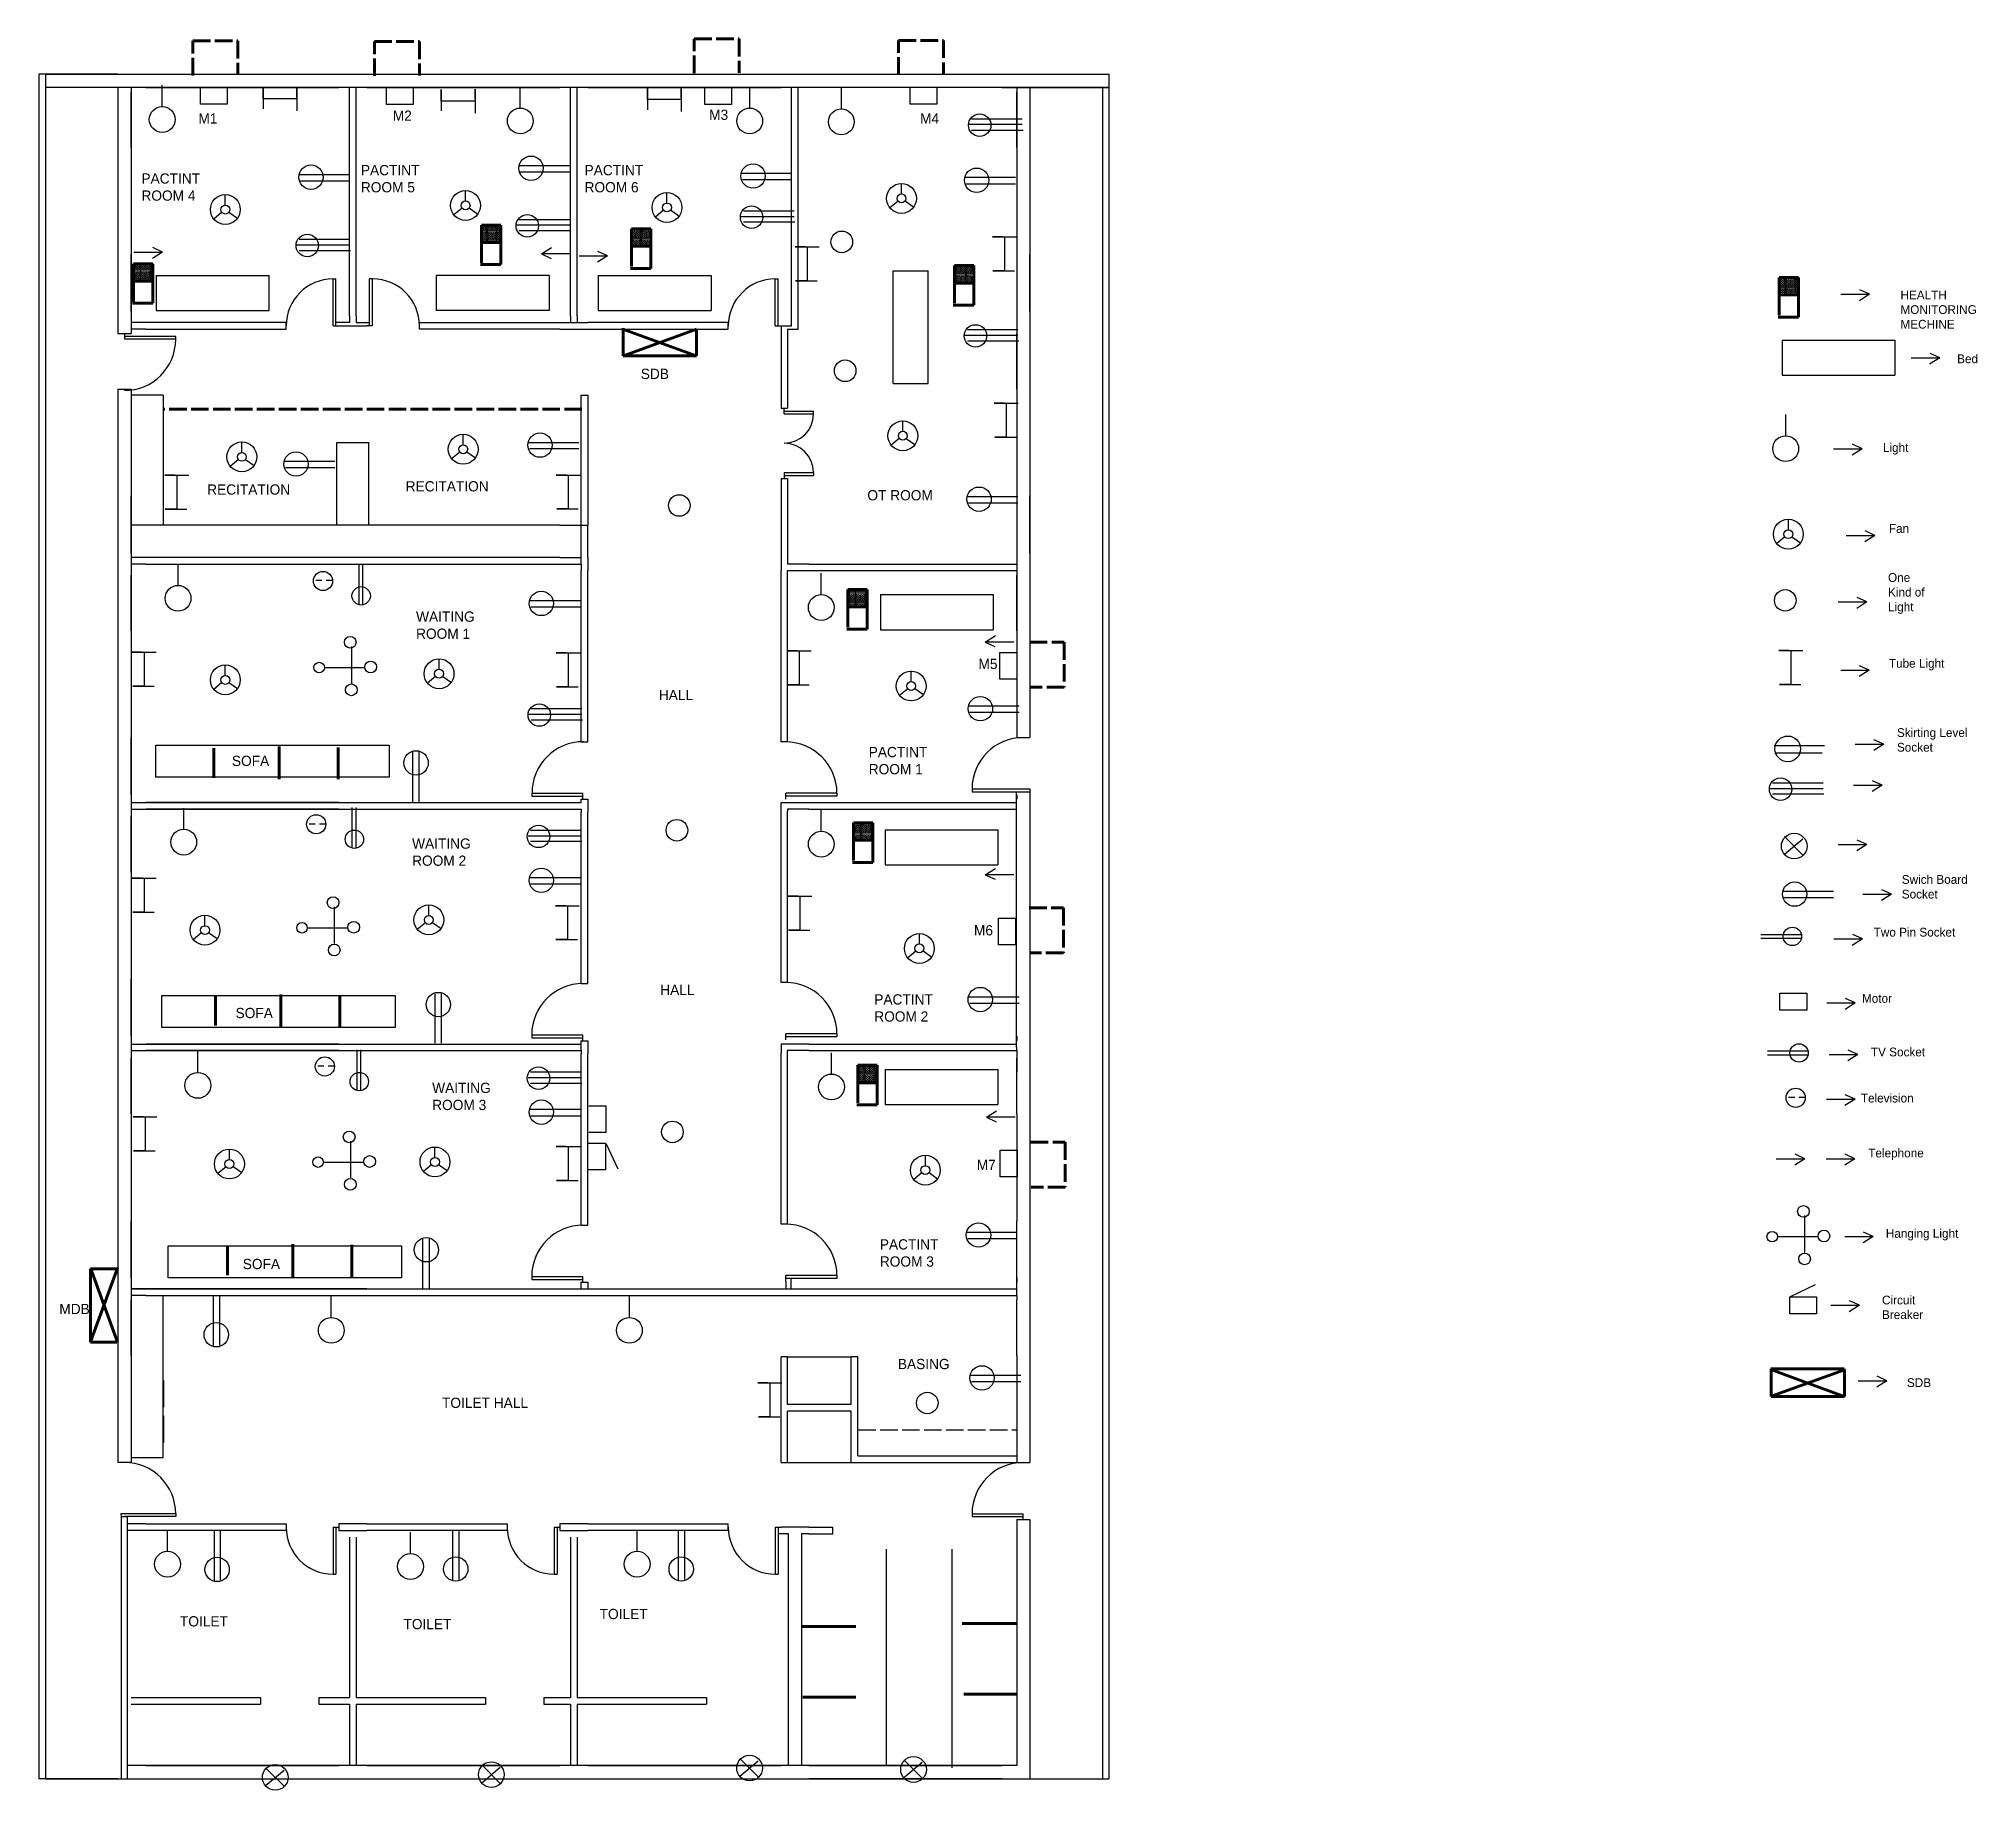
# Model space of a CAD drawing. Header units: feet. Extents: x -85 to 1240, y -78 to 1118.
import ezdxf

# ---------------------------------------------------------------- set-up
doc = ezdxf.new("R2010")
doc.units = ezdxf.units.FT
doc.header["$MEASUREMENT"] = 0
doc.linetypes.add('ACAD_ISO02W100', pattern=[15, 12, -3])
doc.layers.add('DOOR', color=252, linetype='Continuous')
doc.layers.add('WALL', color=5, linetype='Continuous', lineweight=30)
doc.layers.add('WALL HATCH', color=252, linetype='Continuous', lineweight=30)

msp = doc.modelspace()

# ---------------------------------------------------------------- texts
at = {"lineweight": 100, "char_height": 7, "attachment_point": 1}
for s, insert, width in [('M1', (24.4, 1067.1), 68.279), ('M2', (157.2, 1069), 68.279), ('M3', (373.3, 1069.6), 68.279), ('M4', (517.4, 1067.1), 68.279), ('PACTINT ROOM 4', (-14.5, 1026.1), 68.279), ('PACTINT ROOM 5', (135.4, 1031.8), 68.279), ('PACTINT ROOM 6', (288.2, 1031.8), 68.279), ('SDB', (326.6, 892.7), 68.279), ('RECITATION', (30.4, 813.7), 68.279), ('RECITATION', (166, 815.9), 68.279), ('OT ROOM', (481.4, 809.8), 68.279), ('WAITING ROOM 1', (173.1, 726.9), 68.279), ('M5', (557.3, 694.6), 68.279), ('HALL', (338.9, 673.4), 39.2), ('SOFA ', (47.3, 628.4), 39.2), ('PACTINT ROOM 1', (482.3, 634.4), 68.279), ('WAITING ROOM 2', (170.4, 571.9), 68.279), ('M6', (554.2, 512.7), 68.279), ('HALL ', (339.9, 472), 39.2), ('PACTINT ROOM 2', (486.1, 465.5), 68.279), ('SOFA ', (49.8, 456.2), 39.2), ('WAITING ROOM 3', (184.1, 405.1), 68.279), ('M7', (556.1, 352.5), 68.279), ('PACTINT ROOM 3', (489.9, 298.2), 68.279), ('SOFA ', (54.7, 284.8), 39.2), ('MDB', (-70.6, 254.1), 68.279), ('BASING', (502.2, 216.5), 68.279), ('TOILET HALL', (190.8, 190), 68.279), ('TOILET', (11.8, 40.8), 68.279), ('TOILET', (298.5, 45.8), 68.279), ('TOILET', (164.5, 38.9), 68.279)]:
    msp.add_mtext(s, dxfattribs=dict(at, insert=insert, width=width))
at = {"attachment_point": 1}
for s, insert, char_height, width in [('\\P{\\H3x;HEALTH MONITORING MECHINE}', (1187.1, 949.4), 2, 43.501), ('\\P{\\H3x;Bed}', (1225.8, 905.8), 2, 43.501), ('\\P{\\H3x;Light}', (1175.1, 845.2), 2, 43.501), ('Fan', (1179.2, 786.6), 6, 38.919), ('One Kind of Light', (1178.6, 753.1), 6, 32.341), ('Tube Light', (1179.2, 694.5), 6, 43.305), ('Skirting Level Socket ', (1184.7, 647.2), 6, 63.586), ('Swich Board Socket ', (1188, 546.9), 6, 53.487), ('Two Pin Socket ', (1168.8, 510.9), 6, 63.693), ('Motor ', (1160.8, 465.7), 6, 38.269), ('TV Socket ', (1166.9, 429.1), 6, 55.684), ('Television', (1160, 397.6), 6, 37.185), ('Telephone', (1165.1, 360.1), 6, 52.866), ('Hanging Light ', (1177.1, 305.2), 6, 66.5), ('Circuit Breaker ', (1174.5, 259.7), 6, 35), ('SDB ', (1191.5, 203.3), 6, 35)]:
    msp.add_mtext(s, dxfattribs=dict(at, insert=insert, char_height=char_height, width=width))

# ---------------------------------------------------------------- hatches: boundary and pattern name
at = {"lineweight": 100}
h = msp.add_hatch(dxfattribs=at)
h.set_pattern_fill('GRASS', color=256, style=0)
h.set_pattern_definition([(90, (352.0175, -5.2797), (-0.7071068, 0.7071068), [0.1875, -1.2267136]), (45, (352.0175, -5.2797), (-0.7071068, 0.7071068), [0.1875, -0.8125]), (135, (352.0175, -5.2797), (-0.7071068, -0.7071068), [0.1875, -0.8125])])
h.paths.add_polyline_path([(231, 990.8), (217.8, 990.8), (217.8, 978.9), (231, 978.9)])
h = msp.add_hatch(dxfattribs=at)
h.set_pattern_fill('GRASS', color=256, style=0)
h.set_pattern_definition([(90, (454.38656, -7.9195), (-0.7071068, 0.7071068), [0.1875, -1.2267136]), (45, (454.3866, -7.9195), (-0.7071068, 0.7071068), [0.1875, -0.8125]), (135, (454.3866, -7.9195), (-0.7071068, -0.7071068), [0.1875, -0.8125])])
h.paths.add_polyline_path([(333.4, 988.2), (320.2, 988.2), (320.2, 976.3), (333.4, 976.3)])
h = msp.add_hatch(dxfattribs=at)
h.set_pattern_fill('GRASS', color=256, style=0)
h.set_pattern_definition([(90, (114.2571, -31.6781), (-0.7071068, 0.7071068), [0.1875, -1.2267136]), (45, (114.2571, -31.6781), (-0.7071068, 0.7071068), [0.1875, -0.8125]), (135, (114.2571, -31.6781), (-0.7071068, -0.7071068), [0.1875, -0.8125])])
h.paths.add_polyline_path([(-6.7, 964.4), (-19.9, 964.4), (-19.9, 952.5), (-6.7, 952.5)])
h = msp.add_hatch(dxfattribs=at)
h.set_pattern_fill('GRASS', color=256, style=0)
h.set_pattern_definition([(90, (674.9754, -32.998), (-0.7071068, 0.7071068), [0.1875, -1.2267136]), (45, (674.9754, -32.998), (-0.7071068, 0.7071068), [0.1875, -0.8125]), (135, (674.9754, -32.998), (-0.7071068, -0.7071068), [0.1875, -0.8125])])
h.paths.add_polyline_path([(554, 963.1), (540.8, 963.1), (540.8, 951.2), (554, 951.2)])
h = msp.add_hatch(dxfattribs=at)
h.set_pattern_fill('GRASS', color=256, style=0)
h.set_pattern_definition([(90, (1238.42656, -41.1538), (-0.7071068, 0.7071068), [0.1875, -1.2267136]), (45, (1238.4266, -41.1538), (-0.7071068, 0.7071068), [0.1875, -0.8125]), (135, (1238.4266, -41.1538), (-0.7071068, -0.7071068), [0.1875, -0.8125])])
h.paths.add_polyline_path([(1117.4, 954.9), (1104.2, 954.9), (1104.2, 943.1), (1117.4, 943.1)])
h = msp.add_hatch(dxfattribs=at)
h.set_pattern_fill('GRASS', color=256, style=0)
h.set_pattern_definition([(90, (602.21064, -254.14696), (-0.7071068, 0.7071068), [0.1875, -1.2267136]), (45, (602.2106, -254.147), (-0.7071068, 0.7071068), [0.1875, -0.8125]), (135, (602.2106, -254.147), (-0.7071068, -0.7071068), [0.1875, -0.8125])])
h.paths.add_polyline_path([(481.2, 741.9), (468, 741.9), (468, 730.1), (481.2, 730.1)])
h = msp.add_hatch(dxfattribs=at)
h.set_pattern_fill('GRASS', color=256, style=0)
h.set_pattern_definition([(90, (606.07785, -413.5523), (-0.7071068, 0.7071068), [0.1875, -1.2267136]), (45, (606.0779, -413.5523), (-0.7071068, 0.7071068), [0.1875, -0.8125]), (135, (606.0779, -413.5523), (-0.7071068, -0.7071068), [0.1875, -0.8125])])
h.paths.add_polyline_path([(485.1, 582.5), (471.9, 582.5), (471.9, 570.7), (485.1, 570.7)])
h = msp.add_hatch(dxfattribs=at)
h.set_pattern_fill('GRASS', color=256, style=0)
h.set_pattern_definition([(90, (609.0615, -579.082), (-0.7071068, 0.7071068), [0.1875, -1.2267136]), (45, (609.0615, -579.082), (-0.7071068, 0.7071068), [0.1875, -0.8125]), (135, (609.0615, -579.082), (-0.7071068, -0.7071068), [0.1875, -0.8125])])
h.paths.add_polyline_path([(488.1, 417), (474.9, 417), (474.9, 405.1), (488.1, 405.1)])

# ---------------------------------------------------------------- linework, layer by layer
at = {"linetype": 'ACAD_ISO02W100', "lineweight": 100}
for p, q in [((20.6, 1093), (20.6, 1116.6)), ((20.6, 1116.6), (51.3, 1116.6)), ((51.3, 1116.6), (51.3, 1093.3)), ((144.6, 1092.6), (144.6, 1116.1)), ((144.6, 1116.1), (175.4, 1116.1)), ((175.4, 1116.1), (175.4, 1092.9)), ((363.1, 1094.5), (363.1, 1118)), ((363.1, 1118), (393.8, 1118)), ((393.8, 1118), (393.8, 1094.8)), ((502.7, 1093.4), (502.7, 1116.9)), ((502.7, 1116.9), (533.5, 1116.9)), ((533.5, 1116.9), (533.5, 1093.7)), ((286.4, 865.1), (0.3, 865.1)), ((592.3, 706), (615.9, 706)), ((615.9, 706), (615.9, 675.3)), ((615.9, 675.3), (592.6, 675.3)), ((591.9, 524.5), (615.4, 524.5)), ((615.4, 524.5), (615.4, 493.8)), ((615.4, 493.8), (592.2, 493.8)), ((593, 364.5), (616.6, 364.5)), ((616.6, 364.5), (616.6, 333.8)), ((616.6, 333.8), (593.3, 333.8))]:
    msp.add_line(p, q, dxfattribs=at)
for p, q in [((-80.1, 1093.8), (646.4, 1093.8)), ((-0.3, 1071.8), (-0.3, 1086.3)), ((122.8, 1093.6), (104.5, 1093.6)), ((573.4, 1093.8), (592.4, 1093.8)), ((646.4, 1084.8), (-80.1, 1084.8)), ((-30.6, 1081.8), (-30.6, 919.8)), ((-21.6, 1084.8), (-21.6, 919.8)), ((25.8, 1084.9), (44.1, 1084.9)), ((25.8, 1073.4), (25.8, 1084.9)), ((44.1, 1073.4), (25.8, 1073.4)), ((44.1, 1084.9), (44.1, 1073.4)), ((68.6, 1076.9), (68.6, 1084.7)), ((68.6, 1084.7), (68.6, 1070.1)), ((91.7, 1076.9), (68.6, 1076.9)), ((91.7, 1078.2), (91.7, 1085.1)), ((91.7, 1085.1), (91.7, 1068.7)), ((152.9, 1084.7), (171.1, 1084.7)), ((152.9, 1073.1), (152.9, 1084.7)), ((171.1, 1073.1), (152.9, 1073.1)), ((171.1, 1084.7), (171.1, 1073.1)), ((190.2, 1075.5), (190.2, 1083.4)), ((190.2, 1083.4), (190.2, 1068.7)), ((213.4, 1075.5), (190.2, 1075.5)), ((213.4, 1076.9), (213.4, 1083.7)), ((213.4, 1083.7), (213.4, 1067.3)), ((244.3, 1070.8), (244.3, 1085.3)), ((331.1, 1076.5), (331.1, 1084.3)), ((331.1, 1084.3), (331.1, 1069.6)), ((354.3, 1076.5), (331.1, 1076.5)), ((354.3, 1077.8), (354.3, 1084.6)), ((354.3, 1084.6), (354.3, 1068.3)), ((370.4, 1084.7), (388.6, 1084.7)), ((370.4, 1073.2), (370.4, 1084.7)), ((388.6, 1073.2), (370.4, 1073.2)), ((388.6, 1084.7), (388.6, 1073.2)), ((401, 1070.8), (401, 1085.3)), ((463.6, 1070.1), (463.6, 1084.6)), ((510.6, 1084.9), (528.8, 1084.9)), ((510.6, 1073.3), (510.6, 1084.9)), ((528.8, 1073.3), (510.6, 1073.3)), ((528.8, 1084.9), (528.8, 1073.3)), ((573.4, 1084.8), (646.4, 1084.8)), ((583.4, 1081.8), (583.4, 640.8)), ((592.4, 1084.8), (592.4, 640.8)), ((646.4, 1084.8), (641.9, 1084.8)), ((641.9, 1084.8), (641.9, -70.2)), ((551, 1059.6), (587.2, 1059.6)), ((552.6, 1063.4), (587.2, 1063.4)), ((552.6, 1055.7), (587.7, 1055.7)), ((93.6, 1025.4), (127.8, 1025.4)), ((94.1, 1021.1), (127.8, 1021.1)), ((243.8, 1031.5), (278.1, 1031.5)), ((244.3, 1027.2), (278.1, 1027.2)), ((395.6, 1026.2), (429.8, 1026.2)), ((396.1, 1021.8), (429.8, 1021.8)), ((548.3, 1023.4), (582.5, 1023.4)), ((42.8, 1004.5), (42.8, 1011.7)), ((206.9, 1007.3), (206.9, 1014.4)), ((344.5, 1005.9), (344.5, 1013)), ((502.4, 1007.1), (496.8, 1002.5)), ((504.7, 1012.1), (504.7, 1019.2)), ((504.7, 1009), (504.7, 1009)), ((507.2, 1007.3), (513.1, 1003.1)), ((548.8, 1019), (582.5, 1019)), ((40.5, 999.5), (34.9, 994.9)), ((42.8, 1001.4), (42.8, 1001.4)), ((45.3, 999.7), (51.2, 995.5)), ((204.5, 1002.3), (199, 997.7)), ((206.9, 1004.2), (206.9, 1004.2)), ((209.4, 1002.5), (215.3, 998.3)), ((243.6, 994.7), (278.1, 994.7)), ((342.1, 1000.9), (336.6, 996.3)), ((344.5, 1002.8), (344.5, 1002.8)), ((347, 1001.1), (352.9, 996.9)), ((395.2, 996.7), (431.4, 996.7)), ((396.8, 1000.6), (431.4, 1000.6)), ((93.3, 981.2), (127.8, 981.2)), ((241.9, 990.9), (278.1, 990.9)), ((243.6, 987), (278.7, 987)), ((396.8, 992.9), (431.9, 992.9)), ((573.7, 982.8), (566.9, 982.8)), ((566.9, 982.8), (583.2, 982.8)), ((575.1, 982.8), (575.1, 959.6)), ((-19.6, 972.4), (-0.1, 972.4)), ((-0.1, 972.4), (-7, 968)), ((-0.1, 972.4), (-6.8, 975.4)), ((91.7, 977.4), (127.8, 977.4)), ((93.3, 973.5), (128.4, 973.5)), ((258.7, 971.1), (265.6, 975.4)), ((278.2, 971.1), (258.7, 971.1)), ((258.7, 971.1), (265.3, 968)), ((284.4, 969.8), (303.9, 969.8)), ((303.9, 969.8), (297, 965.4)), ((303.9, 969.8), (297.2, 972.8)), ((438.8, 976), (432, 976)), ((432, 976), (448.4, 976)), ((440.2, 976), (440.2, 952.8)), ((374.7, 956.4), (374.7, 932.4)), ((498.9, 959.6), (522.9, 959.6)), ((575.1, 959.6), (567.2, 959.6)), ((567.2, 959.6), (581.9, 959.6)), ((440.2, 952.8), (432.4, 952.8)), ((432.4, 952.8), (447, 952.8)), ((1146.4, 943.5), (1165.9, 943.5)), ((1165.9, 943.5), (1159, 939.1)), ((1165.9, 943.5), (1159.3, 946.5)), ((127.6, 928.8), (127.6, 924.3)), ((132.1, 928.8), (132.1, 924.3)), ((278.6, 928.8), (278.6, 924.3)), ((283.1, 928.8), (283.1, 924.3)), ((429.6, 922), (429.6, 928.8)), ((434.1, 919.8), (434.1, 928.8)), ((-11.6, 924.3), (-21.6, 924.3)), ((-11.6, 919.8), (-21.6, 919.8)), ((127.6, 924.3), (118.4, 924.3)), ((120.4, 922), (139.4, 922)), ((132.1, 924.3), (141.4, 924.3)), ((271.4, 924.3), (290.4, 924.3)), ((271.4, 919.8), (290.4, 919.8)), ((422.4, 922), (422.4, 919.8)), ((422.4, 922), (429.6, 922)), ((426.9, 919.8), (434.1, 919.8)), ((548, 915.7), (584.2, 915.7)), ((549.7, 919.5), (584.2, 919.5)), ((549.7, 911.8), (584.8, 911.8)), ((1183.3, 912.2), (1183.3, 888.2)), ((1213.9, 900.2), (1207.3, 903.2)), ((1194.4, 900.2), (1213.9, 900.2)), ((1213.9, 900.2), (1207, 895.8)), ((-30.6, 878.8), (-30.6, 145.8)), ((-21.6, 874.6), (-21.6, 145.5)), ((285.9, 785.8), (285.9, 874.6)), ((285.9, 874.6), (290.4, 874.6)), ((290.4, 874.6), (290.4, 785.8)), ((574.9, 869.1), (568.1, 869.1)), ((568.1, 869.1), (584.4, 869.1)), ((576.2, 869.1), (576.2, 845.9)), ((1108.7, 846.9), (1108.7, 861.5)), ((205.3, 840.8), (205.3, 847.9)), ((505.6, 849.9), (505.6, 857.1)), ((54.1, 835.6), (54.1, 842.8)), ((202.9, 835.8), (197.4, 831.2)), ((205.3, 837.7), (205.3, 837.7)), ((207.8, 836), (213.6, 831.8)), ((250.1, 842.4), (284.3, 842.4)), ((250.6, 838.1), (284.3, 838.1)), ((503.2, 845), (497.6, 840.4)), ((505.6, 846.9), (505.6, 846.9)), ((508, 845.1), (513.9, 841)), ((576.2, 845.9), (568.4, 845.9)), ((568.4, 845.9), (583.1, 845.9)), ((1141.4, 838), (1161, 838)), ((1161, 838), (1154, 833.7)), ((1161, 838), (1154.3, 841.1)), ((51.7, 830.6), (46.2, 826)), ((54.1, 832.5), (54.1, 832.5)), ((56.6, 830.8), (62.4, 826.6)), ((83.4, 829.6), (117.6, 829.6)), ((83.9, 825.2), (117.6, 825.2)), ((8.3, 820), (1.5, 820)), ((1.5, 820), (17.8, 820)), ((9.6, 820), (9.6, 796.8)), ((275.8, 820), (268.9, 820)), ((268.9, 820), (285.3, 820)), ((277.1, 820), (277.1, 796.9)), ((9.6, 796.8), (1.8, 796.8)), ((1.8, 796.8), (16.5, 796.8)), ((277.1, 796.9), (269.3, 796.9)), ((269.3, 796.9), (283.9, 796.9)), ((550, 805.5), (584.2, 805.5)), ((550.5, 801.2), (584.2, 801.2)), ((1110.5, 782.8), (1110.5, 790)), ((1169.6, 778.9), (1162.9, 781.9)), ((1108.2, 777.8), (1102.6, 773.3)), ((1110.5, 779.7), (1110.5, 779.7)), ((1113, 778), (1118.9, 773.9)), ((1150.1, 778.9), (1169.6, 778.9)), ((1169.6, 778.9), (1162.7, 774.5)), ((-11.6, 763.8), (-21.6, 763.8)), ((-11.6, 759.3), (-21.6, 759.3)), ((10.5, 744.7), (10.5, 759.3)), ((134.2, 731.8), (134.2, 759.2)), ((136.8, 731.8), (136.8, 759.2)), ((422.4, 763.8), (422.4, 754.8)), ((426.9, 763.8), (426.9, 759.3)), ((441.4, 759.3), (426.9, 759.3)), ((573.4, 759.3), (583.4, 759.3)), ((104.7, 748.2), (108.8, 748.2)), ((111.7, 748.2), (115.9, 748.2)), ((426.9, 754.8), (441.4, 754.8)), ((449.9, 738.4), (449.9, 753)), ((573.4, 754.8), (583.4, 754.8)), ((251, 734.3), (285.2, 734.3)), ((251.5, 730), (285.2, 730)), ((567.4, 738.4), (567.4, 714.4)), ((1144.6, 733.4), (1164.1, 733.4)), ((1164.1, 733.4), (1157.2, 729)), ((1164.1, 733.4), (1157.5, 736.4)), ((128.9, 703), (128.9, 677.8)), ((561.9, 706), (568.8, 710.4)), ((581.4, 706), (561.9, 706)), ((561.9, 706), (568.5, 703)), ((-13.9, 699.1), (-20.8, 699.1)), ((-20.8, 699.1), (-4.4, 699.1)), ((-12.6, 699.1), (-12.6, 676)), ((42.8, 683.3), (42.8, 690.4)), ((110.9, 688.6), (138.1, 688.6)), ((188.8, 687.4), (188.8, 694.6)), ((275.6, 698.6), (268.8, 698.6)), ((268.8, 698.6), (285.2, 698.6)), ((277, 698.6), (277, 675.4)), ((433.4, 700.1), (426.6, 700.1)), ((426.6, 700.1), (443, 700.1)), ((434.8, 700.1), (434.8, 676.9)), ((571.8, 680.7), (571.8, 698.9)), ((571.8, 698.9), (583.4, 698.9)), ((583.4, 698.9), (583.4, 680.7)), ((1110.9, 700.3), (1104.1, 700.3)), ((1104.1, 700.3), (1120.4, 700.3)), ((1112.2, 700.3), (1112.2, 677.1)), ((1165.8, 686.8), (1159.1, 689.8)), ((-12.6, 676), (-20.4, 676)), ((-20.4, 676), (-5.8, 676)), ((40.5, 678.3), (34.9, 673.7)), ((42.8, 680.2), (42.8, 680.2)), ((45.3, 678.5), (51.2, 674.3)), ((186.4, 682.4), (180.9, 677.9)), ((188.8, 684.4), (188.8, 684.4)), ((191.3, 682.6), (197.2, 678.5)), ((277, 675.4), (269.1, 675.4)), ((269.1, 675.4), (283.8, 675.4)), ((434.8, 676.9), (427, 676.9)), ((427, 676.9), (441.6, 676.9)), ((511.3, 679.1), (511.3, 686.3)), ((511.3, 676), (511.3, 676)), ((583.4, 680.7), (571.8, 680.7)), ((1112.2, 677.1), (1104.4, 677.1)), ((1104.4, 677.1), (1119.1, 677.1)), ((1146.3, 686.8), (1165.8, 686.8)), ((1165.8, 686.8), (1158.9, 682.4)), ((509, 674.1), (503.4, 669.5)), ((513.8, 674.3), (519.7, 670.2)), ((550.8, 662.5), (585.1, 662.5)), ((250.2, 656.8), (286.3, 656.8)), ((251.8, 660.6), (286.3, 660.6)), ((251.8, 652.9), (286.9, 652.9)), ((551.3, 658.1), (585.1, 658.1)), ((1156.2, 636.3), (1175.7, 636.3)), ((1175.7, 636.3), (1168.8, 631.9)), ((1175.7, 636.3), (1169, 639.3)), ((-4.7, 635.6), (154.8, 635.6)), ((-4.7, 613.7), (-4.7, 635.6)), ((154.8, 635.6), (154.8, 613.7)), ((170.7, 630.8), (170.7, 597)), ((175, 631.2), (175, 597)), ((1100.8, 635.3), (1135.3, 635.3)), ((1101.2, 630.4), (1133.6, 630.4)), ((154.8, 613.7), (-4.7, 613.7)), ((1099.7, 610), (1134.2, 610)), ((1174.6, 608.3), (1167.9, 611.3)), ((-21.6, 596.5), (285.9, 596.5)), ((285.9, 596.5), (285.9, 598.8)), ((290.4, 598.8), (290.4, 589.8)), ((422.4, 590.5), (422.4, 596.5)), ((422.4, 596.5), (441.4, 596.5)), ((587.9, 605.8), (592.4, 605.8)), ((587.9, 603.8), (592.4, 603.8)), ((592.4, 605.8), (592.4, 603.8)), ((592.4, 603.8), (592.4, 145.8)), ((1098, 606.1), (1134.2, 606.1)), ((1099.7, 602.3), (1134.8, 602.3)), ((1155.1, 608.3), (1174.6, 608.3)), ((1174.6, 608.3), (1167.7, 603.9)), ((-21.6, 592), (285.9, 592)), ((14.4, 578.2), (14.4, 592.7)), ((129.5, 565.5), (129.5, 593)), ((132.2, 565.5), (132.2, 593)), ((285.9, 592), (285.9, 589.8)), ((441.4, 592), (426.9, 592)), ((426.9, 592), (426.9, 590.5)), ((449.9, 576.8), (449.9, 591.4)), ((573.4, 592), (583.2, 592)), ((100.1, 582), (104.2, 582)), ((107.1, 582), (111.2, 582)), ((249.6, 573.8), (285.8, 573.8)), ((251.2, 577.6), (285.8, 577.6)), ((251.2, 570), (286.3, 570)), ((570.6, 577.9), (570.6, 553.9)), ((1107.9, 573.3), (1120.5, 560.6)), ((1107.9, 561.2), (1120.5, 571.6)), ((1164.2, 567.8), (1157.5, 570.8)), ((1144.6, 567.8), (1164.2, 567.8)), ((1164.2, 567.8), (1157.3, 563.4)), ((-13.9, 544.7), (-20.8, 544.7)), ((-20.8, 544.7), (-4.4, 544.7)), ((-12.6, 544.7), (-12.6, 521.5)), ((251, 545.3), (285.2, 545.3)), ((561.9, 547.1), (568.8, 551.4)), ((581.4, 547.1), (561.9, 547.1)), ((561.9, 547.1), (568.6, 544)), ((251.5, 540.9), (285.2, 540.9)), ((434, 532.5), (427.1, 532.5)), ((427.1, 532.5), (443.5, 532.5)), ((435.3, 532.5), (435.3, 509.3)), ((1107.1, 535.8), (1141.3, 535.8)), ((1107.5, 531.5), (1141.3, 531.5)), ((1161.5, 533.9), (1181, 533.9)), ((1181, 533.9), (1174.1, 529.5)), ((1181, 533.9), (1174.4, 536.9)), ((-12.6, 521.5), (-20.4, 521.5)), ((-20.4, 521.5), (-5.8, 521.5)), ((28.9, 512.4), (28.9, 519.6)), ((117.2, 525.3), (117.2, 500.1)), ((181.8, 519.3), (181.8, 526.5)), ((275.1, 526), (268.3, 526)), ((268.3, 526), (284.6, 526)), ((276.5, 526), (276.5, 502.9)), ((571, 499.2), (571, 517.5)), ((571, 517.5), (582.6, 517.5)), ((582.6, 517.5), (582.6, 499.2)), ((26.6, 507.4), (21, 502.9)), ((28.9, 509.3), (28.9, 509.3)), ((31.4, 507.6), (37.3, 503.5)), ((99.2, 510.9), (126.5, 510.9)), ((179.5, 514.4), (173.9, 509.8)), ((181.8, 516.3), (181.8, 516.3)), ((184.3, 514.5), (190.2, 510.4)), ((435.3, 509.3), (427.5, 509.3)), ((427.5, 509.3), (442.1, 509.3)), ((516.9, 499.9), (516.9, 507.1)), ((1119.1, 506.2), (1091.7, 506.2)), ((1119.1, 503.6), (1091.7, 503.6)), ((1141.6, 503.3), (1161.1, 503.3)), ((1161.1, 503.3), (1154.2, 498.9)), ((1161.1, 503.3), (1154.5, 506.3)), ((276.5, 502.9), (268.6, 502.9)), ((268.6, 502.9), (283.3, 502.9)), ((514.5, 494.9), (509, 490.4)), ((516.9, 496.8), (516.9, 496.8)), ((519.4, 495.1), (525.2, 491)), ((582.6, 499.2), (571, 499.2)), ((-0.6, 464.6), (158.9, 464.6)), ((-0.6, 442.8), (-0.6, 464.6)), ((158.9, 464.6), (158.9, 442.8)), ((185.9, 465.7), (185.9, 432)), ((190.2, 466.2), (190.2, 432)), ((550.8, 463.8), (585, 463.8)), ((1104.8, 466.2), (1123.1, 466.2)), ((1104.8, 454.7), (1104.8, 466.2)), ((1123.1, 466.2), (1123.1, 454.7)), ((551.3, 459.5), (585, 459.5)), ((1123.1, 454.7), (1104.8, 454.7)), ((1136.7, 459.6), (1156.2, 459.6)), ((1156.2, 459.6), (1149.3, 455.2)), ((1156.2, 459.6), (1149.5, 462.6)), ((158.9, 442.8), (-0.6, 442.8)), ((-21.6, 431.5), (285.9, 431.5)), ((-21.6, 427), (285.9, 427)), ((24, 412.1), (24, 426.6)), ((132.8, 400), (132.8, 427.5)), ((135.4, 400), (135.4, 427.5)), ((285.7, 433.8), (285.7, 427)), ((285.9, 427), (285.9, 424.8)), ((290.4, 433.8), (290.4, 424.8)), ((441.4, 431.5), (422.4, 431.5)), ((422.4, 431.5), (422.4, 425.5)), ((441.4, 427), (426.7, 427)), ((426.7, 427), (426.7, 425.5)), ((456.9, 411), (456.9, 425.5)), ((583.4, 427), (583.2, 431.5)), ((1123.7, 426.6), (1096.2, 426.6)), ((1123.7, 424), (1096.2, 424)), ((1138.5, 424.4), (1158, 424.4)), ((1158, 424.4), (1151.1, 420)), ((1158, 424.4), (1151.4, 427.4)), ((106, 416.6), (110.1, 416.6)), ((113, 416.6), (117.2, 416.6)), ((251.2, 412.6), (285.8, 412.6)), ((570.6, 414.2), (570.6, 390.2)), ((249.6, 408.7), (285.8, 408.7)), ((251.2, 404.9), (286.3, 404.9)), ((251, 387), (285.2, 387)), ((291.2, 389.4), (302.8, 389.4)), ((302.8, 389.4), (302.8, 371.1)), ((562.8, 381.5), (569.7, 385.8)), ((1110.7, 395.2), (1114.9, 395.2)), ((1117.7, 395.2), (1121.9, 395.2)), ((1136.6, 393.8), (1156.1, 393.8)), ((1156.1, 393.8), (1149.2, 389.5)), ((1156.1, 393.8), (1149.4, 396.9)), ((-13.4, 381.7), (-20.2, 381.7)), ((-20.2, 381.7), (-3.9, 381.7)), ((-12, 381.7), (-12, 358.5)), ((251.5, 382.6), (285.2, 382.6)), ((302.8, 371.1), (291.2, 371.1)), ((582.3, 381.5), (562.8, 381.5)), ((562.8, 381.5), (569.4, 378.4)), ((-12, 358.5), (-19.9, 358.5)), ((-19.9, 358.5), (-5.2, 358.5)), ((45.6, 352.6), (45.6, 359.8)), ((128.2, 365.3), (128.2, 340.1)), ((186, 354), (186, 361.2)), ((275.6, 361.5), (268.8, 361.5)), ((268.8, 361.5), (285.2, 361.5)), ((277, 361.5), (277, 338.3)), ((290.9, 363.9), (302.4, 363.9)), ((302.4, 363.9), (302.4, 345.7)), ((302.9, 363.4), (310.9, 346.4)), ((572.2, 340.8), (572.2, 359.1)), ((572.2, 359.1), (583.7, 359.1)), ((583.7, 359.1), (583.7, 340.8)), ((43.3, 347.7), (37.7, 343.1)), ((45.6, 349.6), (45.6, 349.6)), ((48.1, 347.8), (54, 343.7)), ((110.2, 350.9), (137.4, 350.9)), ((183.7, 349), (178.1, 344.5)), ((186, 351), (186, 351)), ((188.5, 349.2), (194.4, 345.1)), ((302.4, 345.7), (290.9, 345.7)), ((521, 348.5), (521, 355.7)), ((521, 345.4), (521, 345.4)), ((1102.2, 353.2), (1121.8, 353.2)), ((1121.8, 353.2), (1114.9, 348.9)), ((1121.8, 353.2), (1115.1, 356.3)), ((1136.4, 353.2), (1156, 353.2)), ((1156, 353.2), (1149.1, 348.9)), ((1156, 353.2), (1149.3, 356.3)), ((277, 338.3), (269.1, 338.3)), ((269.1, 338.3), (283.8, 338.3)), ((518.7, 343.5), (513.1, 338.9)), ((523.5, 343.7), (529.4, 339.5)), ((583.7, 340.8), (572.2, 340.8)), ((-21.4, 301.8), (-21.4, 320)), ((1121.6, 314.4), (1121.6, 289.2)), ((3.7, 293.7), (163.1, 293.7)), ((3.7, 271.9), (3.7, 293.7)), ((163.1, 293.7), (163.1, 271.9)), ((177.6, 298.2), (177.6, 264.5)), ((182, 298.7), (182, 264.5)), ((549.6, 303.1), (583.8, 303.1)), ((550, 298.7), (583.8, 298.7)), ((1103.5, 300), (1130.8, 300)), ((1149, 300.1), (1168.5, 300.1)), ((1168.5, 300.1), (1161.6, 295.7)), ((1168.5, 300.1), (1161.8, 303.1)), ((-30.6, 268.8), (-30.6, 259.8)), ((-21.6, 268.8), (-21.6, 259.8)), ((163.1, 271.9), (3.7, 271.9)), ((285.7, 268.8), (285.7, 264.3)), ((290.4, 268.8), (290.4, 264.3)), ((425.6, 269.5), (425.6, 264.3)), ((429, 271.4), (429, 264.3)), ((1112, 259.2), (1129, 267.2)), ((139.4, 264.3), (-21.6, 264.3)), ((-21.6, 264.3), (583.4, 264.3)), ((-11.6, 259.8), (-21.6, 259.8)), ((34.7, 225.3), (34.7, 259.5)), ((39, 225.8), (39, 259.5)), ((115.2, 244.8), (115.2, 259.3)), ((271.4, 259.8), (583.4, 259.8)), ((318.8, 244.8), (318.8, 259.3)), ((1111.5, 258.8), (1129.7, 258.8)), ((1111.5, 247.2), (1111.5, 258.8)), ((1129.7, 258.8), (1129.7, 247.2)), ((1139.5, 253.1), (1159, 253.1)), ((1159, 253.1), (1152.1, 248.7)), ((1159, 253.1), (1152.3, 256.1)), ((1129.7, 247.2), (1111.5, 247.2)), ((0.9, 183.5), (0.9, 201.8)), ((413.5, 200.1), (406.6, 200.1)), ((406.6, 200.1), (423, 200.1)), ((414.8, 200.1), (414.8, 176.9)), ((552, 205.4), (586.2, 205.4)), ((552.5, 201.1), (586.2, 201.1)), ((1158.3, 201.5), (1177.8, 201.5)), ((1177.8, 201.5), (1170.9, 197.2)), ((1177.8, 201.5), (1171.1, 204.6)), ((0.9, 159.5), (0.9, 177.7)), ((414.8, 176.9), (407, 176.9)), ((407, 176.9), (421.6, 176.9)), ((-26.1, 110.8), (-28.5, 110.8)), ((-28.5, 110.8), (-28.3, 108.8)), ((-28.3, 108.8), (-28.3, -70.2)), ((-28.3, 108.8), (-24.3, 108.8)), ((-24.3, 108.8), (-24.3, -70.2)), ((592.4, 106.8), (592.4, -70.2)), ((-11.6, 103.8), (-24.3, 103.8)), ((-11.6, 99.3), (-24.3, 99.3)), ((3.3, 85.1), (3.3, 99.7)), ((35.3, 65), (35.3, 99.2)), ((39.6, 65.5), (39.6, 99.2)), ((139.4, 103.8), (120.4, 103.8)), ((120.4, 103.8), (120.4, 99.3)), ((120.4, 99.3), (139.4, 99.3)), ((169.3, 83.5), (169.3, 98.1)), ((198.2, 65.3), (198.2, 99.5)), ((202.6, 65.8), (202.6, 99.5)), ((290.4, 103.8), (271.4, 103.8)), ((271.4, 103.8), (271.4, 99.3)), ((271.4, 99.3), (290.4, 99.3)), ((324.1, 85.1), (324.1, 99.7)), ((352.3, 65.3), (352.3, 99.5)), ((356.7, 65.8), (356.7, 99.5)), ((427.4, 97), (420.4, 97)), ((441.4, 101.5), (422.4, 101.5)), ((427.4, 94.8), (427.4, 97)), ((441.4, 97), (436.5, 97)), ((436.5, 97), (436.5, -61.2)), ((583.4, 103.8), (583.4, -61.2)), ((494.2, 86.6), (494.2, -61.7)), ((539, 86.6), (539, -62.7)), ((106.6, -14.7), (106.6, -19.2)), ((132.1, -19.2), (132.1, -61.2)), ((260.4, -14.7), (260.4, -19.2)), ((278.6, -19.2), (278.6, -61.2)), ((283.1, -19.2), (283.1, -61.2)), ((-21.6, -61.2), (-24.3, -61.2)), ((583.4, -61.2), (-21.6, -61.2)), ((70.3, -62.7), (83, -75.3)), ((70.3, -74.8), (83, -64.4)), ((218, -60.8), (230.6, -73.4)), ((218, -72.9), (230.6, -62.4)), ((394.3, -56.3), (406.9, -68.9)), ((394.3, -68.4), (406.9, -58)), ((506.3, -57.3), (518.9, -69.9)), ((506.3, -69.4), (518.9, -59)), ((-80.1, -70.2), (646.4, -70.2))]:
    msp.add_line(p, q)
at = {"lineweight": 100}
for p, q in [((231, 990.8), (217.8, 990.8)), ((217.8, 990.8), (217.8, 965.1)), ((231, 963.8), (231, 990.8)), ((333.4, 988.2), (320.2, 988.2)), ((320.2, 988.2), (320.2, 962.4)), ((333.4, 961.1), (333.4, 988.2)), ((217.8, 978.9), (231, 978.9)), ((320.2, 976.3), (333.4, 976.3)), ((-6.7, 964.4), (-19.9, 964.4)), ((-19.9, 964.4), (-19.9, 938.7)), ((-6.7, 937.4), (-6.7, 964.4)), ((217.2, 963.8), (231, 963.8)), ((319.5, 961.1), (333.4, 961.1)), ((554, 963.1), (540.8, 963.1)), ((540.8, 963.1), (540.8, 937.4)), ((554, 936), (554, 963.1)), ((1117.4, 954.9), (1104.2, 954.9)), ((1104.2, 954.9), (1104.2, 929.2)), ((1117.4, 927.9), (1117.4, 954.9)), ((-19.9, 952.5), (-6.7, 952.5)), ((540.8, 951.2), (554, 951.2)), ((1104.2, 943.1), (1117.4, 943.1)), ((-20.6, 937.4), (-6.7, 937.4)), ((540.1, 936), (554, 936)), ((1103.6, 927.9), (1117.4, 927.9)), ((364.5, 901.5), (314.3, 919.8)), ((314.6, 920.3), (314.6, 901.4)), ((314.7, 901.6), (364.7, 919.7)), ((364.6, 901.4), (364.6, 919.3)), ((314.6, 901.4), (364.6, 901.4)), ((481.2, 741.9), (468, 741.9)), ((468, 741.9), (468, 716.2)), ((481.2, 714.9), (481.2, 741.9)), ((468, 730.1), (481.2, 730.1)), ((467.4, 714.9), (481.2, 714.9)), ((35, 633.6), (35, 613.4)), ((79.6, 634.6), (79.6, 612.3)), ((119.9, 634.1), (119.9, 612.3)), ((485.1, 582.5), (471.9, 582.5)), ((471.9, 582.5), (471.9, 556.8)), ((471.9, 570.7), (485.1, 570.7)), ((485.1, 555.5), (485.1, 582.5)), ((471.2, 555.5), (485.1, 555.5)), ((36.1, 464.3), (36.1, 444.2)), ((80.7, 465.4), (80.7, 443.1)), ((121, 464.9), (121, 443.1)), ((488.1, 417), (474.9, 417)), ((474.9, 417), (474.9, 391.3)), ((488.1, 390), (488.1, 417)), ((474.9, 405.1), (488.1, 405.1)), ((474.2, 390), (488.1, 390)), ((44.3, 293.8), (44.3, 273.6)), ((89, 294.9), (89, 272.6)), ((129.2, 294.3), (129.2, 272.6)), ((-30.4, 278.1), (-49.3, 278.1)), ((-49.3, 278.1), (-49.3, 228)), ((-49.2, 228.1), (-30.8, 278.4)), ((-49.1, 277.9), (-30.9, 227.9)), ((-49.3, 228), (-31.4, 228)), ((1148.7, 190.9), (1098.5, 209.3)), ((1098.6, 209.8), (1148.6, 209.6)), ((1098.8, 209.7), (1098.8, 190.8)), ((1098.9, 191), (1148.9, 209.1)), ((1148.6, 209.6), (1148.8, 208.1)), ((1148.8, 190.8), (1148.8, 208.7)), ((1098.8, 190.8), (1148.8, 190.8)), ((473.5, 33.8), (436.1, 33.8)), ((583.5, 35.9), (546.1, 35.9)), ((547.2, -12.5), (583.5, -12.5)), ((437.2, -14.6), (473.5, -14.6))]:
    msp.add_line(p, q, dxfattribs=at)
at = {"color": 0, "linetype": 'Continuous', "lineweight": -3}
for p, q in [((-4.4, 956.4), (72.7, 956.4)), ((-4.4, 956.4), (-4.4, 932.4)), ((72.7, 932.4), (72.7, 956.4)), ((187.1, 932.4), (187.1, 956.4)), ((264.1, 956.4), (187.1, 956.4)), ((264.1, 956.4), (264.1, 932.4)), ((297.6, 956.4), (374.7, 956.4)), ((297.6, 956.4), (297.6, 932.4)), ((498.9, 882.6), (498.9, 959.6)), ((522.9, 882.6), (522.9, 959.6)), ((-4.4, 932.4), (72.7, 932.4)), ((264.1, 932.4), (187.1, 932.4)), ((297.6, 932.4), (374.7, 932.4)), ((1106.3, 912.2), (1183.3, 912.2)), ((1106.3, 912.2), (1106.3, 888.2)), ((1106.3, 888.2), (1183.3, 888.2)), ((0.4, 874.6), (-21.6, 874.6)), ((0.4, 874.6), (0.4, 785.8)), ((498.9, 882.6), (522.9, 882.6)), ((118.9, 785.8), (118.9, 842.3)), ((118.9, 842.3), (140.9, 842.3)), ((140.9, 785.8), (140.9, 842.3)), ((0.4, 785.8), (-21.6, 785.8)), ((271.4, 785.8), (0.4, 785.8)), ((271.4, 785.8), (290.4, 785.8)), ((290.4, 763.8), (290.4, 785.8)), ((490.3, 738.4), (567.4, 738.4)), ((490.3, 738.4), (490.3, 714.4)), ((490.3, 714.4), (567.4, 714.4)), ((493.6, 577.9), (570.6, 577.9)), ((493.6, 577.9), (493.6, 553.9)), ((493.6, 553.9), (570.6, 553.9)), ((493.6, 414.2), (570.6, 414.2)), ((493.6, 414.2), (493.6, 390.2)), ((493.6, 390.2), (570.6, 390.2)), ((0.4, 237.8), (0.4, 259.8)), ((0.4, 148.9), (0.4, 237.8)), ((0.4, 148.9), (-21.6, 148.9)), ((43.8, -61.2), (61.8, -61.2))]:
    msp.add_line(p, q, dxfattribs=at)
at = {"linetype": 'ACAD_ISO02W100'}
msp.add_line((475.1, 168.1), (583.8, 168.1), dxfattribs=at)
for centre, radius in [((-0.3, 1062.9), 8.82), ((244.3, 1061.9), 8.82), ((401, 1061.9), 8.82), ((463.6, 1061.3), 8.82), ((558.1, 1059), 7.67), ((251.6, 1029.6), 8.32), ((101.3, 1023.5), 8.32), ((403.3, 1024.3), 8.32), ((556, 1021.4), 8.32), ((42.8, 1001.4), 10.2), ((206.9, 1004.2), 10.2), ((206.9, 1004.2), 3.05), ((344.5, 1002.8), 10.2), ((504.7, 1009), 10.2), ((504.7, 1009), 3.05), ((42.8, 1001.4), 3.05), ((249.1, 990.3), 7.67), ((344.5, 1002.8), 3.05), ((402.3, 996.2), 7.67), ((98.8, 976.8), 7.67), ((463.9, 979.3), 7.37), ((555.2, 915.1), 7.67), ((466.2, 891.3), 7.37), ((205.3, 837.7), 10.2), ((257.8, 840.5), 8.32), ((505.6, 846.9), 10.2), ((505.6, 846.9), 3.05), ((54.1, 832.5), 10.2), ((54.1, 832.5), 3.05), ((91.1, 827.6), 8.32), ((205.3, 837.7), 3.05), ((1108.7, 838.1), 8.82), ((557.7, 803.6), 8.32), ((352.9, 799.3), 7.37), ((1110.5, 779.7), 10.2), ((1110.5, 779.7), 3.05), ((10.5, 735.9), 8.82), ((109.5, 747.7), 6.54), ((135.6, 737.6), 6.27), ((1108.4, 734.5), 7.37), ((258.7, 732.4), 8.32), ((449.9, 729.6), 8.82), ((128.1, 705.9), 4), ((42.8, 680.2), 10.2), ((106.9, 688.6), 3.6), ((142.1, 689), 4), ((188.8, 684.4), 10.2), ((42.8, 680.2), 3.05), ((128.9, 673.4), 4), ((188.8, 684.4), 3.05), ((511.3, 676), 10.2), ((511.3, 676), 3.05), ((257.3, 656.2), 7.67), ((558.6, 660.5), 8.32), ((1110.1, 633.1), 8.77), ((173.1, 623.5), 8.32), ((1105.2, 605.6), 7.67), ((104.9, 581.6), 6.54), ((351.3, 577.5), 7.37), ((14.4, 569.4), 8.82), ((131, 571.4), 6.27), ((256.7, 573.3), 7.67), ((449.9, 568), 8.82), ((1114.5, 566.7), 8.77), ((258.7, 543.3), 8.32), ((116.4, 528.1), 4), ((1114.8, 533.9), 8.32), ((28.9, 509.3), 10.2), ((181.8, 516.3), 10.2), ((181.8, 516.3), 3.05), ((28.9, 509.3), 3.05), ((95.2, 510.9), 3.6), ((130.5, 511.3), 4), ((516.9, 496.8), 10.2), ((1113.3, 505), 6.27), ((117.2, 495.7), 4), ((516.9, 496.8), 3.05), ((188.3, 458.5), 8.32), ((558.5, 461.9), 8.32), ((1117.8, 425.4), 6.27), ((24, 403.3), 8.82), ((110.8, 416.2), 6.54), ((134.3, 405.9), 6.27), ((256.7, 408.2), 7.67), ((456.9, 402.2), 8.82), ((1115.5, 394.8), 6.54), ((258.7, 385), 8.32), ((127.4, 368.1), 4), ((348.2, 371.5), 7.37), ((45.6, 349.6), 10.2), ((186, 351), 10.2), ((45.6, 349.6), 3.05), ((106.2, 350.9), 3.6), ((141.4, 351.3), 4), ((186, 351), 3.05), ((521, 345.4), 10.2), ((521, 345.4), 3.05), ((128.2, 335.7), 4), ((1120.8, 317.2), 4), ((557.3, 301.1), 8.32), ((180.1, 291), 8.32), ((1099.5, 300), 3.6), ((1134.8, 300.4), 4), ((1121.6, 284.8), 4), ((36.6, 233), 8.32), ((115.2, 236), 8.82), ((318.8, 236), 8.82), ((559.7, 203.5), 8.32), ((522.3, 186.4), 7.37), ((3.3, 76.3), 8.82), ((37.2, 72.7), 8.32), ((169.3, 74.7), 8.82), ((200.2, 73), 8.32), ((324.1, 76.3), 8.82), ((354.2, 73), 8.32), ((76.9, -69.3), 8.77), ((224.5, -67.4), 8.77), ((400.9, -62.9), 8.77), ((512.9, -63.9), 8.77)]:
    msp.add_circle(centre, radius)
at = {"layer": 'DOOR', "color": 0, "linetype": 'Continuous', "lineweight": -3}
for p, q in [((-30.6, 1081.8), (-30.6, 1043.8)), ((-21.6, 1043.8), (-21.6, 1081.8)), ((583.4, 1043.8), (583.4, 1081.8)), ((592.4, 1081.8), (592.4, 1043.8)), ((-30.6, 970.8), (-30.6, 931.8)), ((-21.6, 931.8), (-21.6, 970.8)), ((583.4, 970.8), (583.4, 931.8)), ((592.4, 931.8), (592.4, 970.8)), ((116.4, 922), (116.4, 954)), ((116.4, 954), (118.4, 954)), ((118.4, 922), (118.4, 954)), ((141.4, 922), (141.4, 954)), ((143.4, 954), (141.4, 954)), ((143.4, 922), (143.4, 954)), ((418.4, 922), (418.4, 954)), ((418.4, 954), (420.4, 954)), ((420.4, 922), (420.4, 954)), ((-26.1, 916.8), (-26.1, 912.8)), ((8.9, 912.8), (8.9, 914.8)), ((116.4, 922), (120.4, 922)), ((143.4, 922), (139.4, 922)), ((418.4, 922), (422.4, 922)), ((583.4, 878.8), (583.4, 916.8)), ((592.4, 916.8), (592.4, 878.8)), ((424.6, 861.8), (424.6, 865.8)), ((424.6, 863.8), (444.6, 863.8)), ((424.6, 861.8), (444.6, 861.8)), ((444.6, 861.8), (444.6, 863.8)), ((424.6, 821.8), (444.6, 821.8)), ((424.6, 821.8), (424.6, 817.8)), ((444.6, 821.8), (444.6, 819.8)), ((424.6, 819.8), (444.6, 819.8)), ((-30.6, 805.8), (-30.6, 766.8)), ((-21.6, 766.8), (-21.6, 805.8)), ((583.4, 805.8), (583.4, 766.8)), ((592.4, 766.8), (592.4, 805.8)), ((-30.6, 751.8), (-30.6, 713.8)), ((-21.6, 713.8), (-21.6, 751.8)), ((583.4, 713.8), (583.4, 751.8)), ((592.4, 751.8), (592.4, 713.8)), ((-30.6, 640.8), (-30.6, 601.8)), ((-21.6, 601.8), (-21.6, 640.8)), ((252.1, 602.8), (252.1, 600.8)), ((287.1, 598.8), (287.1, 602.8)), ((287.1, 598.8), (287.1, 602.8)), ((425.6, 598.8), (425.6, 602.8)), ((425.6, 598.8), (425.6, 602.8)), ((460.6, 602.8), (460.6, 600.8)), ((552.9, 605.8), (552.9, 603.8)), ((-30.6, 586.8), (-30.6, 548.8)), ((-21.6, 548.8), (-21.6, 586.8)), ((-30.6, 475.8), (-30.6, 436.8)), ((-21.6, 436.8), (-21.6, 475.8)), ((252.1, 437.8), (252.1, 435.8)), ((287.1, 433.8), (287.1, 437.8)), ((287.1, 433.8), (287.1, 437.8)), ((425.6, 434.5), (425.6, 438.5)), ((425.6, 434.5), (425.6, 438.5)), ((460.6, 438.5), (460.6, 436.5)), ((-30.6, 421.8), (-30.6, 383.8)), ((-21.6, 383.8), (-21.6, 421.8)), ((583.4, 383.8), (583.4, 421.8)), ((592.4, 421.8), (592.4, 383.8)), ((-30.6, 310.8), (-30.6, 271.8)), ((-21.6, 271.8), (-21.6, 310.8)), ((583.4, 271.8), (583.4, 310.8)), ((592.4, 310.8), (592.4, 271.8)), ((252.1, 272.8), (252.1, 270.8)), ((287.1, 268.8), (287.1, 272.8)), ((287.1, 268.8), (287.1, 272.8)), ((425.6, 269.5), (425.6, 273.5)), ((425.6, 269.5), (425.6, 273.5)), ((460.6, 273.5), (460.6, 271.5)), ((-30.6, 256.8), (-30.6, 218.8)), ((-21.6, 218.8), (-21.6, 256.8)), ((583.4, 218.8), (583.4, 256.8)), ((592.4, 256.8), (592.4, 218.8)), ((8.9, 110.8), (8.9, 108.8)), ((552.9, 110.8), (552.9, 108.8)), ((587.9, 106.8), (587.9, 110.8)), ((116.4, 101.5), (116.4, 69.5)), ((116.4, 101.5), (120.4, 101.5)), ((118.4, 101.5), (118.4, 69.5)), ((267.4, 101.5), (267.4, 69.5)), ((267.4, 101.5), (271.4, 101.5)), ((269.4, 101.5), (269.4, 69.5)), ((418.4, 101.5), (418.4, 69.5)), ((418.4, 101.5), (422.4, 101.5)), ((420.4, 101.5), (420.4, 69.5)), ((116.4, 69.5), (118.4, 69.5)), ((267.4, 69.5), (269.4, 69.5)), ((418.4, 69.5), (420.4, 69.5))]:
    msp.add_line(p, q, dxfattribs=at)
for points in [[(8.9, 914.8), (-26.1, 914.8)], [(8.9, 912.8), (-26.1, 912.8)], [(252.1, 602.8), (287.1, 602.8)], [(252.1, 600.8), (287.1, 600.8)], [(460.6, 602.8), (425.6, 602.8)], [(460.6, 600.8), (425.6, 600.8)], [(552.9, 605.8), (587.9, 605.8)], [(552.9, 603.8), (587.9, 603.8)], [(252.1, 437.8), (287.1, 437.8)], [(460.6, 438.5), (425.6, 438.5)], [(252.1, 435.8), (287.1, 435.8)], [(460.6, 436.5), (425.6, 436.5)], [(252.1, 272.8), (287.1, 272.8)], [(252.1, 270.8), (287.1, 270.8)], [(460.6, 273.5), (425.6, 273.5)], [(460.6, 271.5), (425.6, 271.5)], [(8.9, 110.8), (-26.1, 110.8)], [(8.9, 108.8), (-26.1, 108.8)], [(552.9, 110.8), (587.9, 110.8)], [(552.9, 108.8), (587.9, 108.8)]]:
    msp.add_lwpolyline(points, dxfattribs=at)
for centre, radius, start, end in [((116.4, 922), 32, 90, 180), ((143.4, 922), 32, 0, 90), ((418.4, 922), 32, 90, 180), ((-26.1, 912.8), 35, 270, 0), ((424.6, 861.8), 20, 270, 0), ((424.6, 821.8), 20, 0, 90), ((287.3, 603), 35, 90, 180), ((425.6, 602.8), 35, 0, 90), ((587.9, 605.8), 35, 90, 180), ((287.1, 437.8), 35, 90, 180), ((425.6, 438.5), 35, 0, 90), ((287.1, 272.8), 35, 90, 180), ((425.6, 273.5), 35, 0, 90), ((-26.1, 110.8), 35, 0, 90), ((587.9, 110.8), 35, 90, 180), ((116.4, 101.5), 32, 180, 270), ((267.4, 101.5), 32, 180, 270), ((418.4, 101.5), 32, 180, 270)]:
    msp.add_arc(centre, radius, start, end, dxfattribs=at)
at = {"layer": 'WALL', "color": 0, "linetype": 'Continuous', "lineweight": -3}
for p, q in [((-84.6, 1093.8), (-84.6, -70.2)), ((-30.6, 1093.8), (-84.6, 1093.8)), ((-80.1, 1093.8), (-80.1, -70.2)), ((-11.6, 1093.8), (120.4, 1093.8)), ((139.4, 1093.8), (271.4, 1093.8)), ((290.4, 1093.8), (422.4, 1093.8)), ((441.4, 1093.8), (573.4, 1093.8)), ((592.4, 1093.8), (646.4, 1093.8)), ((646.4, 1093.8), (646.4, -70.2)), ((-30.6, 1084.8), (-30.6, 1081.8)), ((-21.6, 1084.8), (-21.6, 1081.8)), ((-11.6, 1084.8), (120.4, 1084.8)), ((127.6, 928.8), (127.6, 1084.8)), ((132.1, 928.8), (132.1, 1084.8)), ((139.4, 1084.8), (271.4, 1084.8)), ((278.6, 928.8), (278.6, 1084.8)), ((283.1, 928.8), (283.1, 1084.8)), ((290.4, 1084.8), (422.4, 1084.8)), ((429.6, 928.8), (429.6, 1084.8)), ((434.1, 928.8), (434.1, 1084.8)), ((573.4, 1084.8), (441.4, 1084.8)), ((583.4, 1084.8), (583.4, 1081.8)), ((592.4, 1084.8), (592.4, 1081.8)), ((-30.6, 1043.8), (-30.6, 970.8)), ((-21.6, 1043.8), (-21.6, 970.8)), ((583.4, 1043.8), (583.4, 970.8)), ((592.4, 1043.8), (592.4, 970.8)), ((-30.6, 931.8), (-30.6, 928.8)), ((-21.6, 931.8), (-21.6, 928.8)), ((583.4, 931.8), (583.4, 928.8)), ((592.4, 931.8), (592.4, 928.8)), ((-30.6, 919.8), (-30.6, 916.8)), ((-21.6, 919.8), (-21.6, 916.8)), ((84.4, 924.3), (-11.6, 924.3)), ((-11.6, 919.8), (84.4, 919.8)), ((84.4, 919.8), (84.4, 924.3)), ((175.4, 924.3), (271.4, 924.3)), ((175.4, 919.8), (175.4, 924.3)), ((271.4, 919.8), (175.4, 919.8)), ((386.4, 924.3), (290.4, 924.3)), ((290.4, 919.8), (386.4, 919.8)), ((386.4, 919.8), (386.4, 924.3)), ((422.4, 919.8), (422.4, 865.8)), ((426.9, 919.8), (426.9, 865.8)), ((583.4, 919.8), (583.4, 916.8)), ((592.4, 919.8), (592.4, 916.8)), ((-30.6, 878.8), (-30.6, 805.8)), ((-21.6, 878.8), (-21.6, 805.8)), ((583.4, 878.8), (583.4, 805.8)), ((592.4, 878.8), (592.4, 805.8)), ((422.4, 865.8), (426.9, 865.8)), ((422.4, 817.8), (422.4, 763.8)), ((422.4, 817.8), (426.9, 817.8)), ((426.9, 817.8), (426.9, 763.8)), ((-30.6, 766.8), (-30.6, 763.8)), ((-21.6, 766.8), (-21.6, 763.8)), ((271.4, 763.8), (-11.6, 763.8)), ((-11.6, 759.3), (120.4, 759.3)), ((139.4, 759.3), (271.4, 759.3)), ((441.4, 759.3), (573.4, 759.3)), ((583.4, 766.8), (583.4, 763.8)), ((592.4, 766.8), (592.4, 763.8)), ((-30.6, 754.8), (-30.6, 751.8)), ((-21.6, 754.8), (-21.6, 751.8)), ((285.9, 637.8), (285.9, 754.8)), ((290.4, 637.8), (290.4, 754.8)), ((422.4, 637.8), (422.4, 754.8)), ((426.9, 637.8), (426.9, 754.8)), ((441.4, 754.8), (573.4, 754.8)), ((583.4, 754.8), (583.4, 751.8)), ((592.4, 754.8), (592.4, 751.8)), ((-30.6, 713.8), (-30.6, 640.8)), ((-21.6, 713.8), (-21.6, 640.8)), ((583.4, 713.8), (583.4, 640.8)), ((592.4, 713.8), (592.4, 640.8)), ((-30.6, 601.8), (-30.6, 598.8)), ((-21.6, 601.8), (-21.6, 598.8)), ((120.4, 596.5), (-11.6, 596.5)), ((139.4, 596.5), (271.4, 596.5)), ((285.7, 598.8), (285.7, 598.8)), ((290.4, 598.8), (290.4, 598.8)), ((441.4, 596.5), (573.4, 596.5)), ((583.4, 601.8), (583.4, 598.8)), ((-30.6, 589.8), (-30.6, 586.8)), ((-21.6, 589.8), (-21.6, 586.8)), ((120.4, 592), (-11.6, 592)), ((139.4, 592), (271.4, 592)), ((285.9, 472.8), (285.9, 589.8)), ((290.4, 472.8), (290.4, 589.8)), ((422.4, 473.5), (422.4, 590.5)), ((426.9, 473.5), (426.9, 590.5)), ((441.4, 592), (573.4, 592)), ((-30.6, 548.8), (-30.6, 475.8)), ((-21.6, 548.8), (-21.6, 475.8)), ((-30.6, 436.8), (-30.6, 433.8)), ((-30.6, 424.8), (-30.6, 421.8)), ((-21.6, 436.8), (-21.6, 433.8)), ((-21.6, 424.8), (-21.6, 421.8)), ((120.4, 431.5), (-11.6, 431.5)), ((120.4, 427), (-11.6, 427)), ((139.4, 431.5), (271.4, 431.5)), ((139.4, 427), (271.4, 427)), ((285.7, 433.8), (285.7, 433.8)), ((285.9, 307.8), (285.9, 424.8)), ((290.4, 433.8), (290.4, 433.8)), ((290.4, 307.8), (290.4, 424.8)), ((422.4, 308.5), (422.4, 425.5)), ((426.9, 308.5), (426.9, 425.5)), ((441.4, 431.5), (573.4, 431.5)), ((441.4, 427), (573.4, 427)), ((583.4, 436.8), (583.4, 433.8)), ((583.4, 424.8), (583.4, 421.8)), ((592.4, 424.8), (592.4, 421.8)), ((-30.6, 383.8), (-30.6, 310.8)), ((-21.6, 383.8), (-21.6, 310.8)), ((583.4, 383.8), (583.4, 310.8)), ((592.4, 383.8), (592.4, 310.8)), ((-30.6, 271.8), (-30.6, 268.8)), ((-21.6, 271.8), (-21.6, 268.8)), ((285.7, 268.8), (285.7, 268.8)), ((290.4, 268.8), (290.4, 268.8)), ((583.4, 271.8), (583.4, 268.8)), ((592.4, 271.8), (592.4, 268.8)), ((-30.6, 259.8), (-30.6, 256.8)), ((-21.6, 259.8), (-21.6, 256.8)), ((-11.6, 259.8), (271.4, 259.8)), ((139.4, 264.3), (271.4, 264.3)), ((583.4, 259.8), (583.4, 256.8)), ((592.4, 259.8), (592.4, 256.8)), ((-30.6, 218.8), (-30.6, 145.8)), ((-21.6, 218.8), (-21.6, 145.8)), ((422.4, 150.3), (422.4, 217.8)), ((426.9, 185.4), (426.9, 217.8)), ((426.9, 217.8), (470.4, 217.8)), ((470.4, 185.4), (470.4, 217.8)), ((474.9, 150.3), (474.9, 217.8)), ((583.4, 218.8), (583.4, 145.8)), ((592.4, 218.8), (592.4, 145.8)), ((470.4, 185.4), (426.9, 185.4)), ((426.9, 145.8), (426.9, 180.9)), ((470.4, 180.9), (426.9, 180.9)), ((470.4, 145.8), (470.4, 180.9)), ((422.4, 145.8), (422.4, 150.3)), ((422.4, 145.8), (426.9, 145.8)), ((426.9, 145.8), (470.4, 145.8)), ((470.4, 145.8), (583.4, 145.8)), ((474.9, 150.3), (583.4, 150.3)), ((583.4, 106.8), (583.4, 103.8)), ((592.4, 106.8), (592.4, 103.8)), ((-11.6, 103.8), (84.4, 103.8)), ((84.4, 99.3), (-11.6, 99.3)), ((84.4, 103.8), (84.4, 99.3)), ((127.6, 94.8), (127.6, -14.7)), ((132.1, 94.8), (132.1, -14.7)), ((139.4, 103.8), (235.4, 103.8)), ((235.4, 99.3), (139.4, 99.3)), ((235.4, 103.8), (235.4, 99.3)), ((278.6, 94.8), (278.6, -14.7)), ((283.1, 94.8), (283.1, -14.7)), ((290.4, 103.8), (386.4, 103.8)), ((386.4, 99.3), (290.4, 99.3)), ((386.4, 99.3), (386.4, 103.8)), ((427.4, -61.2), (427.4, 94.8)), ((441.4, 101.5), (457.9, 101.5)), ((441.4, 97), (457.9, 97)), ((457.9, 97), (457.9, 101.5)), ((-21.6, -14.7), (66.9, -14.7)), ((-21.6, -19.2), (66.9, -19.2)), ((66.9, -14.7), (66.9, -19.2)), ((106.6, -14.7), (127.6, -14.7)), ((106.6, -19.2), (127.6, -19.2)), ((127.6, -19.2), (127.6, -61.2)), ((132.1, -14.7), (220.6, -14.7)), ((132.1, -19.2), (220.6, -19.2)), ((220.6, -14.7), (220.6, -19.2)), ((260.4, -14.7), (278.6, -14.7)), ((260.4, -19.2), (278.6, -19.2)), ((283.1, -14.7), (371.6, -14.7)), ((283.1, -19.2), (371.6, -19.2)), ((371.6, -14.7), (371.6, -19.2)), ((-11.6, -61.2), (120.4, -61.2)), ((139.4, -61.2), (271.4, -61.2)), ((290.4, -61.2), (422.4, -61.2)), ((441.4, -61.2), (573.4, -61.2)), ((-30.6, -70.2), (-84.6, -70.2)), ((-11.6, -70.2), (120.4, -70.2)), ((139.4, -70.2), (271.4, -70.2)), ((290.4, -70.2), (422.4, -70.2)), ((573.4, -70.2), (441.4, -70.2)), ((592.4, -70.2), (646.4, -70.2))]:
    msp.add_line(p, q, dxfattribs=at)
for points in [[(-30.6, 916.8), (-21.6, 916.8)], [(-30.6, 878.8), (-21.6, 878.8)], [(285.9, 637.8), (290.4, 637.8)], [(426.9, 637.8), (422.4, 637.8)], [(583.4, 640.8), (592.4, 640.8)], [(285.7, 598.8), (290.4, 598.8)], [(285.9, 472.8), (290.4, 472.8)], [(426.9, 473.5), (422.4, 473.5)], [(285.7, 433.8), (290.4, 433.8)], [(285.9, 307.8), (290.4, 307.8)], [(426.9, 308.5), (422.4, 308.5)], [(285.7, 268.8), (290.4, 268.8)], [(426.9, 217.8), (422.4, 217.8)], [(474.9, 217.8), (470.4, 217.8)], [(-21.6, 145.8), (-30.6, 145.8)], [(583.4, 145.8), (592.4, 145.8)], [(583.4, 106.8), (592.4, 106.8)]]:
    msp.add_lwpolyline(points, dxfattribs=at)
at = {"layer": 'WALL HATCH', "color": 0, "linetype": 'Continuous', "lineweight": -3}
for p, q in [((285.9, 759.3), (285.9, 785.8)), ((120.4, 759.3), (139.4, 759.3)), ((271.4, 763.8), (285.9, 763.8)), ((271.4, 759.3), (285.9, 759.3)), ((285.9, 759.3), (285.9, 754.8)), ((290.4, 763.8), (290.4, 754.8)), ((573.4, 596.5), (583.4, 596.5))]:
    msp.add_line(p, q, dxfattribs=at)
at = {"layer": 'WALL HATCH', "color": 0, "linetype": 'Continuous'}
for p, q in [((583.2, 431.5), (583.2, 603.8)), ((573.4, 431.5), (583.2, 431.5)), ((573.4, 427), (583.4, 427)), ((583.4, 427), (583.4, 424.8)), ((583.4, 424.8), (583.4, 412.3)), ((583.4, 259.8), (583.4, 282.8)), ((592.4, 103.8), (592.4, -61.2))]:
    msp.add_line(p, q, dxfattribs=at)

msp.set_redraw_order([(e.dxf.handle, doc.entitydb.next_handle()) for e in msp.query("TEXT MTEXT ATTDEF DIMENSION ARC_DIMENSION")])  # texts and dimensions are drawn at this point

doc.saveas('drawing.dxf')
